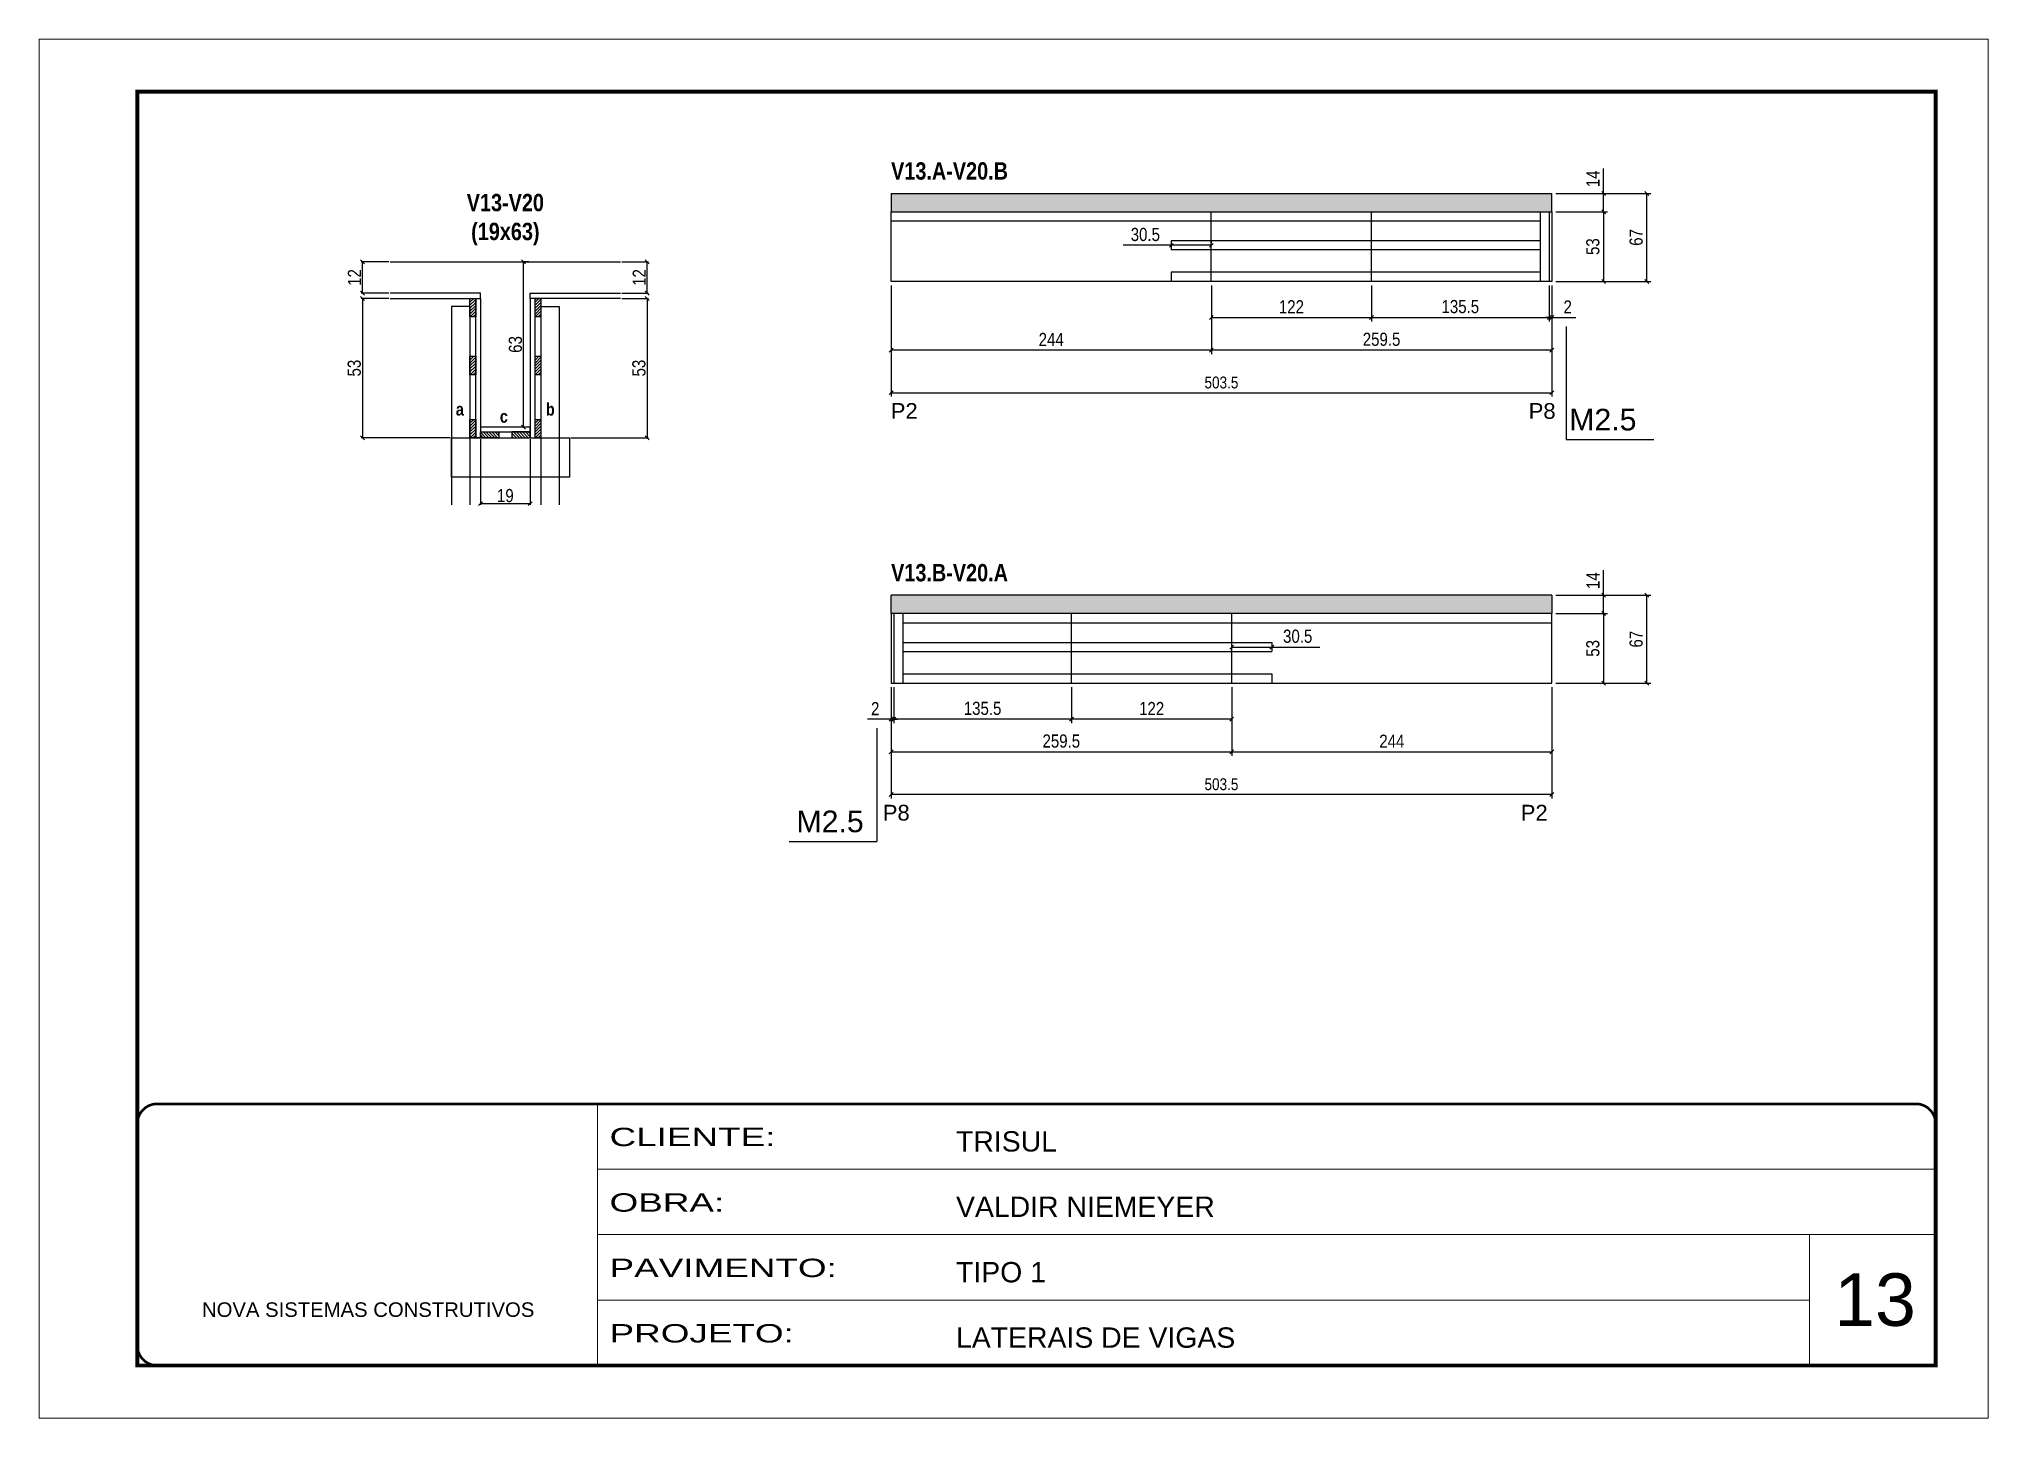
# Model space of a CAD drawing. Extents: x 3330 to 22105, y 1197 to 30204.
# Drawn here: x 12846 to 14331, y 25317 to 26367 of the extents above; entities that cross this region are included whole.
import ezdxf

# ---------------------------------------------------------------- set-up
doc = ezdxf.new("R2010")
doc.units = 0
doc.linetypes.add('CONTINUO', pattern=[0])
doc.linetypes.add('DASHED', pattern=[0.75, 0.5, -0.25])
for name, color, linetype in [('5', 5, 'Continuous'), ('COTA', 241, 'Continuous'), ('detalhes', 4, 'Continuous'), ('NOMENCLATURA', 7, 'Continuous'), ('Painéis', 200, 'Continuous'), ('SARR_2.2x7', 40, 'Continuous')]:
    doc.layers.add(name, color=color, linetype=linetype)
for name, color, linetype, lineweight in [('CARIMBO', 255, 'Continuous', 9), ('CONCRETO', 251, 'Continuous', 25), ('Folhas', 255, 'Continuous', 9), ('SARRAFO DE PRESSAO', 251, 'DASHED', 9)]:
    doc.layers.add(name, color=color, linetype=linetype, lineweight=lineweight)
doc.styles.add('ARIAL', font='arial.ttf')
doc.styles.add('COTA TECNICA', font='techl___.ttf', dxfattribs={"height": 10})
doc.styles.add('COTA TECNICA 2X', font='techl___.ttf', dxfattribs={"height": 10})
doc.styles.add('COTA TECNICA-50', font='techl___.ttf', dxfattribs={"height": 9})
doc.styles.get("Standard").update_dxf_attribs({"font": 'arial.ttf'})
doc.styles.add('TECNICA', font='techb___.ttf', dxfattribs={"height": 10})
doc.styles.add('Tecnologia', font='')
doc.styles.get('Tecnologia').set_extended_font_data('Forgotten Futurist')
doc.dimstyles.new('COTA PAINEL-50', dxfattribs={"dimtxt": 9, "dimasz": 3, "dimexe": 3, "dimexo": 3, "dimgap": 3, "dimtad": 1, "dimdec": 1, "dimzin": 12, "dimdsep": 46, "dimtxsty": 'COTA TECNICA-50', "dimblk1": 'OBLIQUE', "dimblk2": 'OBLIQUE', "dimsah": 1, "dimcen": 0.9, "dimclrd": 4, "dimclre": 4, "dimclrt": 240, "dimadec": 1, "dimazin": 3, "dimtfac": 1, "dimtdec": 1, "dimtmove": 0, "dimatfit": 3, "dimfxl": 1, "dimtolj": 1, "dimtzin": 12, "dimarcsym": 0})
doc.dimstyles.new('PAINEL', dxfattribs={"dimtxt": 10, "dimasz": 3, "dimexe": 3, "dimexo": 3, "dimgap": 3, "dimtad": 1, "dimdec": 1, "dimzin": 12, "dimdsep": 46, "dimtxsty": 'COTA TECNICA', "dimblk1": 'OBLIQUE', "dimblk2": 'OBLIQUE', "dimsah": 1, "dimcen": 0.9, "dimclrd": 4, "dimclre": 4, "dimclrt": 240, "dimadec": 1, "dimazin": 3, "dimtfac": 1, "dimtdec": 1, "dimtmove": 0, "dimatfit": 3, "dimfxl": 1, "dimtolj": 1, "dimtzin": 12, "dimarcsym": 0})
doc.dimstyles.new('SECAO', dxfattribs={"dimscale": 0.333333, "dimtxt": 5, "dimasz": 9, "dimexe": 3, "dimexo": 3, "dimgap": 3, "dimtad": 1, "dimdec": 1, "dimlfac": 0.5, "dimzin": 12, "dimdsep": 46, "dimtxsty": 'COTA TECNICA 2X', "dimblk1": 'OBLIQUE', "dimblk2": 'OBLIQUE', "dimsah": 1, "dimcen": 0.9, "dimclrd": 4, "dimclre": 4, "dimclrt": 240, "dimadec": 1, "dimazin": 3, "dimtfac": 1, "dimtdec": 1, "dimtmove": 0, "dimatfit": 3, "dimfxl": 1, "dimtolj": 1, "dimtzin": 12, "dimarcsym": 0})

msp = doc.modelspace()

# ---------------------------------------------------------------- texts
at = {"layer": '5', "linetype": 'Continuous'}
for s, rotation, p in [('P2', 0.00004, (13495.03, 26078.19)), ('P8', 0.00004, (13981.09, 26078.19)), ('P8', 359.99996, (13488.98, 25772.3)), ('P2', 359.99996, (13975.04, 25772.3))]:
    msp.add_text(s, height=12, rotation=rotation, dxfattribs=at).set_placement(p)
at = {"layer": 'CARIMBO', "style": 'ARIAL'}
msp.add_text('13', height=40, dxfattribs=at).set_placement((14213.92, 25387.54))
at = {"layer": 'detalhes', "style": 'TECNICA'}
for s, p in [('a', (13163.66, 26080.67)), ('c', (13197.21, 26075.25)), ('b', (13232.27, 26080.66))]:
    msp.add_text(s, height=9.6, dxfattribs=at).set_placement(p)
at = {"layer": 'NOMENCLATURA', "style": 'TECNICA'}
for s, p in [('V13.A-V20.B', (13495.29, 26260.34)), ('V13.B-V20.A', (13495.29, 25954.45))]:
    msp.add_text(s, height=13.2, dxfattribs=at).set_placement(p)
at = {"layer": 'NOMENCLATURA', "linetype": 'Continuous'}
for p in [(14011.95, 26069.32), (13423.19, 25763.43)]:
    msp.add_text('M2.5', height=16.5, dxfattribs=at).set_placement(p)
at = {"layer": 'NOMENCLATURA', "insert": (13201.39, 26249.47), "char_height": 13.2, "attachment_point": 2, "style": 'TECNICA'}
msp.add_mtext_dynamic_manual_height_columns('V13-V20\\P(19x63)', width=300.2766, gutter_width=1, heights=[0], dxfattribs=at)

# ---------------------------------------------------------------- blocks, each defined once
blk = doc.blocks.new('9999999999')
at = {"color": 30, "linetype": 'CONTINUO'}
for p, q in [((98564.6, 34230.2), (98564.6, 34429.4)), ((98564.6, 34379.6), (99584, 34379.6)), ((98564.6, 34329.8), (99488, 34329.8)), ((99584, 34329.8), (99488, 34329.8)), ((99488, 34329.8), (99488, 34230.2)), ((98564.6, 34280), (99488, 34280))]:
    blk.add_line(p, q, dxfattribs=at)
at = {"color": 30, "linetype": 'CONTINUO', "const_width": 2}
blk.add_lwpolyline([(99584, 34230.2), (99584, 34414.4, 0.414214), (99569, 34429.4), (98229, 34429.4, 0.414214), (98214, 34414.4), (98214, 34245.2, 0.414214), (98229, 34230.2), (99584, 34230.2)], format="xyb", dxfattribs=at)
at = {"layer": 'Folhas'}
blk.add_lwpolyline([(98139, 34190.2), (99624, 34190.2), (99624, 35240.2), (98139, 35240.2)], close=True, dxfattribs=at)
at = {"layer": 'Folhas', "color": 30, "const_width": 3}
blk.add_lwpolyline([(98214, 34230.2), (99584, 34230.2), (99584, 35200.2), (98214, 35200.2)], close=True, dxfattribs=at)
at = {"color": 7, "linetype": 'Continuous', "ltscale": 5, "style": 'ARIAL'}
for s, height, p in [('TRISUL', 15.48, (98837.7, 34393.1)), ('VALDIR NIEMEYER', 15.483, (98837.7, 34343.3)), ('TIPO 1', 15.48, (98837.7, 34293.5)), ('NOVA SISTEMAS CONSTRUTIVOS', 11.059, (98263.2, 34267.2)), ('LATERAIS DE VIGAS', 15.483, (98837.7, 34243.7))]:
    blk.add_text(s, height=height, dxfattribs=at).set_placement(p)
at = {"layer": 'Folhas', "color": 7, "style": 'Tecnologia', "width": 1.5}
for s, p in [('CLIENTE:', (98573.7, 34397.2)), ('OBRA:', (98573.7, 34347.3)), ('PAVIMENTO:', (98573.7, 34297.5)), ('PROJETO:', (98573.7, 34247.7))]:
    blk.add_text(s, height=14, dxfattribs=at).set_placement(p)
blk = doc.blocks.new('_Oblique')
at = {"color": 0, "linetype": 'ByBlock', "lineweight": -2}
blk.add_line((-0.5, -0.5), (0.5, 0.5), dxfattribs=at)
blk = doc.blocks.new('*D2326')
at = {"layer": 'COTA', "color": 4, "lineweight": -2, "transparency": 16777216}
for p, q in [((13290.1, 26169.8), (13310.4, 26169.8)), ((13309.4, 26169.8), (13309.4, 26063.8)), ((13251.2, 26063.8), (13310.4, 26063.8))]:
    blk.add_line(p, q, dxfattribs=at)
at = {"layer": 'Defpoints', "color": 0, "transparency": 16777216}
for p in [(13289.1, 26169.8), (13250.2, 26063.8, 0), (13309.4, 26063.8)]:
    blk.add_point(p, dxfattribs=at)
at = {"layer": 'COTA', "color": 4, "lineweight": -2, "transparency": 16777216, "xscale": 3, "yscale": 3, "zscale": 3}
for p, rotation in [((13309.4, 26169.8), 90), ((13309.4, 26063.8), 270)]:
    blk.add_blockref('_Oblique', p, dxfattribs=dict(at, rotation=rotation))
at = {"layer": 'COTA', "color": 240, "transparency": 16777216, "insert": (13303.2, 26116.8), "char_height": 10, "attachment_point": 5, "rotation": 90, "style": 'COTA TECNICA 2X'}
blk.add_mtext('\\A1;53', dxfattribs=at)
blk = doc.blocks.new('*D2327')
at = {"layer": 'COTA', "color": 4, "lineweight": -2, "transparency": 16777216}
for p, q in [((13290.1, 26197.8), (13310.4, 26197.8)), ((13309.4, 26173.8), (13309.4, 26197.8)), ((13290.1, 26173.8), (13310.4, 26173.8))]:
    blk.add_line(p, q, dxfattribs=at)
at = {"layer": 'Defpoints', "color": 0, "transparency": 16777216}
for p in [(13289.1, 26197.8), (13309.4, 26197.8), (13289.1, 26173.8)]:
    blk.add_point(p, dxfattribs=at)
at = {"layer": 'COTA', "color": 4, "lineweight": -2, "transparency": 16777216, "xscale": 3, "yscale": 3, "zscale": 3}
for p, rotation in [((13309.4, 26197.8), 90), ((13309.4, 26173.8), 270)]:
    blk.add_blockref('_Oblique', p, dxfattribs=dict(at, rotation=rotation))
at = {"layer": 'COTA', "color": 240, "transparency": 16777216, "insert": (13303.4, 26185.8), "char_height": 10, "attachment_point": 5, "rotation": 90, "style": 'COTA TECNICA 2X'}
blk.add_mtext('\\A1;12', dxfattribs=at)
blk = doc.blocks.new('*D2328')
at = {"layer": 'COTA', "color": 4, "lineweight": -2, "transparency": 16777216}
for p, q in [((13112.7, 26169.8), (13091.5, 26169.8)), ((13092.5, 26169.8), (13092.5, 26063.8)), ((13159.4, 26063.8), (13091.5, 26063.8))]:
    blk.add_line(p, q, dxfattribs=at)
at = {"layer": 'Defpoints', "color": 0, "transparency": 16777216}
for p in [(13113.7, 26169.8), (13092.5, 26063.8), (13160.4, 26063.8, 0)]:
    blk.add_point(p, dxfattribs=at)
at = {"layer": 'COTA', "color": 4, "lineweight": -2, "transparency": 16777216, "xscale": 3, "yscale": 3, "zscale": 3}
for p, rotation in [((13092.5, 26169.8), 90), ((13092.5, 26063.8), 270)]:
    blk.add_blockref('_Oblique', p, dxfattribs=dict(at, rotation=rotation))
at = {"layer": 'COTA', "color": 240, "transparency": 16777216, "insert": (13086.3, 26116.8), "char_height": 10, "attachment_point": 5, "rotation": 90, "style": 'COTA TECNICA 2X'}
blk.add_mtext('\\A1;53', dxfattribs=at)
blk = doc.blocks.new('*D2329')
at = {"layer": 'COTA', "color": 4, "lineweight": -2, "transparency": 16777216}
for p, q in [((13219.4, 26197.8), (13214.3, 26197.8)), ((13215.3, 26071.8), (13215.3, 26197.8)), ((13219.4, 26071.8), (13214.3, 26071.8))]:
    blk.add_line(p, q, dxfattribs=at)
at = {"layer": 'Defpoints', "color": 0, "transparency": 16777216}
for p in [(13215.3, 26197.8), (13220.4, 26197.8), (13220.4, 26071.8)]:
    blk.add_point(p, dxfattribs=at)
at = {"layer": 'COTA', "color": 4, "lineweight": -2, "transparency": 16777216, "xscale": 3, "yscale": 3, "zscale": 3}
for p, rotation in [((13215.3, 26197.8), 90), ((13215.3, 26071.8), 270)]:
    blk.add_blockref('_Oblique', p, dxfattribs=dict(at, rotation=rotation))
at = {"layer": 'COTA', "color": 240, "transparency": 16777216, "insert": (13209.1, 26134.8), "char_height": 10, "attachment_point": 5, "rotation": 90, "style": 'COTA TECNICA 2X'}
blk.add_mtext('\\A1;63', dxfattribs=at)
blk = doc.blocks.new('*D2330')
at = {"layer": 'COTA', "color": 4, "lineweight": -2, "transparency": 16777216}
for p, q in [((13112.7, 26197.8), (13091.5, 26197.8)), ((13092.5, 26173.8), (13092.5, 26197.8)), ((13112.7, 26173.8), (13091.5, 26173.8))]:
    blk.add_line(p, q, dxfattribs=at)
at = {"layer": 'Defpoints', "color": 0, "transparency": 16777216}
for p in [(13092.5, 26197.8), (13113.7, 26197.8), (13113.7, 26173.8)]:
    blk.add_point(p, dxfattribs=at)
at = {"layer": 'COTA', "color": 4, "lineweight": -2, "transparency": 16777216, "xscale": 3, "yscale": 3, "zscale": 3}
for p, rotation in [((13092.5, 26197.8), 90), ((13092.5, 26173.8), 270)]:
    blk.add_blockref('_Oblique', p, dxfattribs=dict(at, rotation=rotation))
at = {"layer": 'COTA', "color": 240, "transparency": 16777216, "insert": (13086.4, 26185.8), "char_height": 10, "attachment_point": 5, "rotation": 90, "style": 'COTA TECNICA 2X'}
blk.add_mtext('\\A1;12', dxfattribs=at)
blk = doc.blocks.new('*D2331')
at = {"layer": 'COTA', "color": 4, "lineweight": -2, "transparency": 16777216}
for p, q in [((13182.4, 26062.8), (13182.4, 26012.6)), ((13220.4, 26062.8), (13220.4, 26012.6)), ((13182.4, 26013.6), (13220.4, 26013.6))]:
    blk.add_line(p, q, dxfattribs=at)
at = {"layer": 'Defpoints', "color": 0, "transparency": 16777216}
for p in [(13182.4, 26063.8), (13220.4, 26063.8), (13220.4, 26013.6)]:
    blk.add_point(p, dxfattribs=at)
at = {"layer": 'COTA', "color": 4, "lineweight": -2, "transparency": 16777216, "xscale": 3, "yscale": 3, "zscale": 3, "rotation": 180}
blk.add_blockref('_Oblique', (13182.4, 26013.6), dxfattribs=at)
at = {"layer": 'COTA', "color": 4, "lineweight": -2, "transparency": 16777216, "xscale": 3, "yscale": 3, "zscale": 3}
blk.add_blockref('_Oblique', (13220.4, 26013.6), dxfattribs=at)
at = {"layer": 'COTA', "color": 240, "transparency": 16777216, "insert": (13201.4, 26019.7), "char_height": 10, "attachment_point": 5, "style": 'COTA TECNICA 2X'}
blk.add_mtext('\\A1;19', dxfattribs=at)
blk = doc.blocks.new('*D2332')
at = {"layer": 'COTA', "color": 4, "linetype": 'ByBlock', "lineweight": -2, "transparency": 16777216}
for p, q in [((13495.3, 26179.8), (13495.3, 26095.1)), ((13998.8, 26179.8), (13998.8, 26095.1)), ((13495.3, 26098.1), (13998.8, 26098.1))]:
    blk.add_line(p, q, dxfattribs=at)
at = {"layer": 'Defpoints', "color": 0, "linetype": 'ByBlock', "transparency": 16777216}
for p in [(13495.3, 26182.8), (13998.8, 26182.8), (13998.8, 26098.1)]:
    blk.add_point(p, dxfattribs=at)
at = {"layer": 'COTA', "color": 4, "linetype": 'ByBlock', "lineweight": -2, "transparency": 16777216, "xscale": 3, "yscale": 3, "zscale": 3, "rotation": 180}
blk.add_blockref('_Oblique', (13495.3, 26098.1), dxfattribs=at)
at = {"layer": 'COTA', "color": 4, "linetype": 'ByBlock', "lineweight": -2, "transparency": 16777216, "xscale": 3, "yscale": 3, "zscale": 3}
blk.add_blockref('_Oblique', (13998.8, 26098.1), dxfattribs=at)
at = {"layer": 'COTA', "color": 240, "linetype": 'ByBlock', "transparency": 16777216, "insert": (13747, 26105.8), "char_height": 9, "attachment_point": 5, "style": 'COTA TECNICA-50'}
blk.add_mtext('\\A1;503.5', dxfattribs=at)
blk = doc.blocks.new('*D2333')
at = {"layer": 'COTA', "color": 4, "linetype": 'ByBlock', "lineweight": -2, "transparency": 16777216}
for p, q in [((13739.3, 26179.8), (13739.3, 26127.5)), ((13998.8, 26179.8), (13998.8, 26127.5)), ((13998.8, 26130.5), (13739.3, 26130.5))]:
    blk.add_line(p, q, dxfattribs=at)
at = {"layer": 'Defpoints', "color": 0, "linetype": 'ByBlock', "transparency": 16777216}
for p in [(13739.3, 26182.8), (13998.8, 26182.8), (13739.3, 26130.5)]:
    blk.add_point(p, dxfattribs=at)
at = {"layer": 'COTA', "color": 4, "linetype": 'ByBlock', "lineweight": -2, "transparency": 16777216, "xscale": 3, "yscale": 3, "zscale": 3, "rotation": 180}
blk.add_blockref('_Oblique', (13739.3, 26130.5), dxfattribs=at)
at = {"layer": 'COTA', "color": 4, "linetype": 'ByBlock', "lineweight": -2, "transparency": 16777216, "xscale": 3, "yscale": 3, "zscale": 3}
blk.add_blockref('_Oblique', (13998.8, 26130.5), dxfattribs=at)
at = {"layer": 'COTA', "color": 240, "linetype": 'ByBlock', "transparency": 16777216, "insert": (13869, 26138.7), "char_height": 10, "attachment_point": 5, "style": 'COTA TECNICA'}
blk.add_mtext('\\A1;259.5', dxfattribs=at)
blk = doc.blocks.new('*D2334')
at = {"layer": 'COTA', "color": 4, "linetype": 'ByBlock', "lineweight": -2, "transparency": 16777216}
for p, q in [((13495.3, 26179.8), (13495.3, 26127.5)), ((13739.3, 26179.8), (13739.3, 26127.5)), ((13739.3, 26130.5), (13495.3, 26130.5))]:
    blk.add_line(p, q, dxfattribs=at)
at = {"layer": 'Defpoints', "color": 0, "linetype": 'ByBlock', "transparency": 16777216}
for p in [(13495.3, 26182.8), (13739.3, 26182.8), (13495.3, 26130.5)]:
    blk.add_point(p, dxfattribs=at)
at = {"layer": 'COTA', "color": 4, "linetype": 'ByBlock', "lineweight": -2, "transparency": 16777216, "xscale": 3, "yscale": 3, "zscale": 3, "rotation": 180}
blk.add_blockref('_Oblique', (13495.3, 26130.5), dxfattribs=at)
at = {"layer": 'COTA', "color": 4, "linetype": 'ByBlock', "lineweight": -2, "transparency": 16777216, "xscale": 3, "yscale": 3, "zscale": 3}
blk.add_blockref('_Oblique', (13739.3, 26130.5), dxfattribs=at)
at = {"layer": 'COTA', "color": 240, "linetype": 'ByBlock', "transparency": 16777216, "insert": (13617.3, 26138.6), "char_height": 10, "attachment_point": 5, "style": 'COTA TECNICA'}
blk.add_mtext('\\A1;244', dxfattribs=at)
blk = doc.blocks.new('*D2335')
at = {"layer": 'COTA', "color": 4, "linetype": 'ByBlock', "lineweight": -2, "transparency": 16777216}
for p, q in [((13996.8, 26179.8), (13996.8, 26152.4)), ((13998.8, 26179.8), (13998.8, 26152.4)), ((13996.8, 26155.4), (13993.8, 26155.4)), ((13996.8, 26155.4), (13998.8, 26155.4)), ((13998.8, 26155.4), (14016.9, 26155.4))]:
    blk.add_line(p, q, dxfattribs=at)
at = {"layer": 'Defpoints', "color": 0, "linetype": 'ByBlock', "transparency": 16777216}
for p in [(13996.8, 26182.8), (13998.8, 26182.8), (13998.8, 26155.4)]:
    blk.add_point(p, dxfattribs=at)
at = {"layer": 'COTA', "color": 4, "linetype": 'ByBlock', "lineweight": -2, "transparency": 16777216, "xscale": 3, "yscale": 3, "zscale": 3}
blk.add_blockref('_Oblique', (13996.8, 26155.4), dxfattribs=at)
at = {"layer": 'COTA', "color": 4, "linetype": 'ByBlock', "lineweight": -2, "transparency": 16777216, "xscale": 3, "yscale": 3, "zscale": 3, "rotation": 180}
blk.add_blockref('_Oblique', (13998.8, 26155.4), dxfattribs=at)
at = {"layer": 'COTA', "color": 240, "linetype": 'ByBlock', "transparency": 16777216, "insert": (14010.8, 26163.4), "char_height": 10, "attachment_point": 5, "style": 'COTA TECNICA'}
blk.add_mtext('\\A1;2', dxfattribs=at)
blk = doc.blocks.new('*D2336')
at = {"layer": 'COTA', "color": 4, "linetype": 'ByBlock', "lineweight": -2, "transparency": 16777216}
for p, q in [((14001.8, 26235.8), (14041.2, 26235.8)), ((14038.2, 26235.8), (14038.2, 26182.8)), ((14001.8, 26182.8), (14041.2, 26182.8))]:
    blk.add_line(p, q, dxfattribs=at)
at = {"layer": 'Defpoints', "color": 0, "linetype": 'ByBlock', "transparency": 16777216}
for p in [(13998.8, 26235.8), (13998.8, 26182.8), (14038.2, 26182.8)]:
    blk.add_point(p, dxfattribs=at)
at = {"layer": 'COTA', "color": 4, "linetype": 'ByBlock', "lineweight": -2, "transparency": 16777216, "xscale": 3, "yscale": 3, "zscale": 3}
for p, rotation in [((14038.2, 26235.8), 90), ((14038.2, 26182.8), 270)]:
    blk.add_blockref('_Oblique', p, dxfattribs=dict(at, rotation=rotation))
at = {"layer": 'COTA', "color": 240, "linetype": 'ByBlock', "transparency": 16777216, "insert": (14030, 26209.3), "char_height": 10, "attachment_point": 5, "rotation": 90, "style": 'COTA TECNICA'}
blk.add_mtext('\\A1;53', dxfattribs=at)
blk = doc.blocks.new('*D2337')
at = {"layer": 'COTA', "color": 4, "linetype": 'ByBlock', "lineweight": -2, "transparency": 16777216}
for p, q in [((14038.2, 26249.8), (14038.2, 26268.9)), ((14001.8, 26249.8), (14041.2, 26249.8)), ((14038.2, 26235.8), (14038.2, 26249.8)), ((14001.8, 26235.8), (14041.2, 26235.8))]:
    blk.add_line(p, q, dxfattribs=at)
at = {"layer": 'Defpoints', "color": 0, "linetype": 'ByBlock', "transparency": 16777216}
for p in [(13998.8, 26249.8), (14038.2, 26249.8), (13998.8, 26235.8)]:
    blk.add_point(p, dxfattribs=at)
at = {"layer": 'COTA', "color": 4, "linetype": 'ByBlock', "lineweight": -2, "transparency": 16777216, "xscale": 3, "yscale": 3, "zscale": 3}
for p, rotation in [((14038.2, 26249.8), 90), ((14038.2, 26235.8), 270)]:
    blk.add_blockref('_Oblique', p, dxfattribs=dict(at, rotation=rotation))
at = {"layer": 'COTA', "color": 240, "linetype": 'ByBlock', "transparency": 16777216, "insert": (14030.1, 26260.9), "char_height": 10, "attachment_point": 5, "rotation": 90, "style": 'COTA TECNICA'}
blk.add_mtext('\\A1;14', dxfattribs=at)
blk = doc.blocks.new('*D2338')
at = {"layer": 'COTA', "color": 4, "linetype": 'ByBlock', "lineweight": -2, "transparency": 16777216}
for p, q in [((14001.8, 26249.8), (14074.1, 26249.8)), ((14071.1, 26182.8), (14071.1, 26249.8)), ((14001.8, 26182.8), (14074.1, 26182.8))]:
    blk.add_line(p, q, dxfattribs=at)
at = {"layer": 'Defpoints', "color": 0, "linetype": 'ByBlock', "transparency": 16777216}
for p in [(13998.8, 26249.8), (14071.1, 26249.8), (13998.8, 26182.8)]:
    blk.add_point(p, dxfattribs=at)
at = {"layer": 'COTA', "color": 4, "linetype": 'ByBlock', "lineweight": -2, "transparency": 16777216, "xscale": 3, "yscale": 3, "zscale": 3}
for p, rotation in [((14071.1, 26249.8), 90), ((14071.1, 26182.8), 270)]:
    blk.add_blockref('_Oblique', p, dxfattribs=dict(at, rotation=rotation))
at = {"layer": 'COTA', "color": 240, "linetype": 'ByBlock', "transparency": 16777216, "insert": (14063, 26216.3), "char_height": 10, "attachment_point": 5, "rotation": 90, "style": 'COTA TECNICA'}
blk.add_mtext('\\A1;67', dxfattribs=at)
blk = doc.blocks.new('*D2273')
at = {"layer": 'COTA', "color": 4, "linetype": 'ByBlock', "lineweight": -2, "transparency": 16777216}
for p, q in [((13708.8, 26210.3), (13672.2, 26210.3)), ((13739.3, 26210.3), (13708.8, 26210.3)), ((13739.3, 26212.3), (13739.3, 26213.3))]:
    blk.add_line(p, q, dxfattribs=at)
at = {"layer": 'Defpoints', "color": 0, "linetype": 'ByBlock', "transparency": 16777216}
for p in [(13708.8, 26210.3), (13708.8, 26210.3), (13739.3, 26209.3)]:
    blk.add_point(p, dxfattribs=at)
at = {"layer": 'COTA', "color": 4, "linetype": 'ByBlock', "lineweight": -2, "transparency": 16777216, "xscale": 3, "yscale": 3, "zscale": 3, "rotation": 180}
blk.add_blockref('_Oblique', (13708.8, 26210.3), dxfattribs=at)
at = {"layer": 'COTA', "color": 4, "linetype": 'ByBlock', "lineweight": -2, "transparency": 16777216, "xscale": 3, "yscale": 3, "zscale": 3}
blk.add_blockref('_Oblique', (13739.3, 26210.3), dxfattribs=at)
at = {"layer": 'COTA', "color": 240, "linetype": 'ByBlock', "transparency": 16777216, "insert": (13689, 26218.5), "char_height": 10, "attachment_point": 5, "style": 'COTA TECNICA'}
blk.add_mtext('\\A1;30.5', dxfattribs=at)
blk = doc.blocks.new('*D2274')
at = {"layer": 'COTA', "color": 4, "linetype": 'ByBlock', "lineweight": -2, "transparency": 16777216}
for p, q in [((13739.3, 26179.8), (13739.3, 26152.4)), ((13861.3, 26179.8), (13861.3, 26152.4)), ((13739.3, 26155.4), (13861.3, 26155.4))]:
    blk.add_line(p, q, dxfattribs=at)
at = {"layer": 'Defpoints', "color": 0, "linetype": 'ByBlock', "transparency": 16777216}
for p in [(13739.3, 26182.8), (13861.3, 26182.8), (13861.3, 26155.4)]:
    blk.add_point(p, dxfattribs=at)
at = {"layer": 'COTA', "color": 4, "linetype": 'ByBlock', "lineweight": -2, "transparency": 16777216, "xscale": 3, "yscale": 3, "zscale": 3, "rotation": 180}
blk.add_blockref('_Oblique', (13739.3, 26155.4), dxfattribs=at)
at = {"layer": 'COTA', "color": 4, "linetype": 'ByBlock', "lineweight": -2, "transparency": 16777216, "xscale": 3, "yscale": 3, "zscale": 3}
blk.add_blockref('_Oblique', (13861.3, 26155.4), dxfattribs=at)
at = {"layer": 'COTA', "color": 240, "linetype": 'ByBlock', "transparency": 16777216, "insert": (13800.3, 26163.5), "char_height": 10, "attachment_point": 5, "style": 'COTA TECNICA'}
blk.add_mtext('\\A1;122', dxfattribs=at)
blk = doc.blocks.new('*D2275')
at = {"layer": 'COTA', "color": 4, "linetype": 'ByBlock', "lineweight": -2, "transparency": 16777216}
for p, q in [((13861.3, 26179.8), (13861.3, 26152.4)), ((13996.8, 26179.8), (13996.8, 26152.4)), ((13861.3, 26155.4), (13996.8, 26155.4))]:
    blk.add_line(p, q, dxfattribs=at)
at = {"layer": 'Defpoints', "color": 0, "linetype": 'ByBlock', "transparency": 16777216}
for p in [(13861.3, 26182.8), (13996.8, 26182.8), (13996.8, 26155.4)]:
    blk.add_point(p, dxfattribs=at)
at = {"layer": 'COTA', "color": 4, "linetype": 'ByBlock', "lineweight": -2, "transparency": 16777216, "xscale": 3, "yscale": 3, "zscale": 3, "rotation": 180}
blk.add_blockref('_Oblique', (13861.3, 26155.4), dxfattribs=at)
at = {"layer": 'COTA', "color": 4, "linetype": 'ByBlock', "lineweight": -2, "transparency": 16777216, "xscale": 3, "yscale": 3, "zscale": 3}
blk.add_blockref('_Oblique', (13996.8, 26155.4), dxfattribs=at)
at = {"layer": 'COTA', "color": 240, "linetype": 'ByBlock', "transparency": 16777216, "insert": (13929, 26163.6), "char_height": 10, "attachment_point": 5, "style": 'COTA TECNICA'}
blk.add_mtext('\\A1;135.5', dxfattribs=at)
blk = doc.blocks.new('*D2276')
at = {"layer": 'COTA', "color": 4, "linetype": 'ByBlock', "lineweight": -2, "transparency": 16777216}
for p, q in [((13495.3, 25873.9), (13495.3, 25789.2)), ((13998.8, 25873.9), (13998.8, 25789.2)), ((13998.8, 25792.2), (13495.3, 25792.2))]:
    blk.add_line(p, q, dxfattribs=at)
at = {"layer": 'Defpoints', "color": 0, "linetype": 'ByBlock', "transparency": 16777216}
for p in [(13495.3, 25876.9), (13998.8, 25876.9), (13495.3, 25792.2)]:
    blk.add_point(p, dxfattribs=at)
at = {"layer": 'COTA', "color": 4, "linetype": 'ByBlock', "lineweight": -2, "transparency": 16777216, "xscale": 3, "yscale": 3, "zscale": 3, "rotation": 180}
blk.add_blockref('_Oblique', (13495.3, 25792.2), dxfattribs=at)
at = {"layer": 'COTA', "color": 4, "linetype": 'ByBlock', "lineweight": -2, "transparency": 16777216, "xscale": 3, "yscale": 3, "zscale": 3}
blk.add_blockref('_Oblique', (13998.8, 25792.2), dxfattribs=at)
at = {"layer": 'COTA', "color": 240, "linetype": 'ByBlock', "transparency": 16777216, "insert": (13747, 25799.9), "char_height": 9, "attachment_point": 5, "style": 'COTA TECNICA-50'}
blk.add_mtext('\\A1;503.5', dxfattribs=at)
blk = doc.blocks.new('*D2277')
at = {"layer": 'COTA', "color": 4, "linetype": 'ByBlock', "lineweight": -2, "transparency": 16777216}
for p, q in [((13495.3, 25873.9), (13495.3, 25821.6)), ((13754.8, 25873.9), (13754.8, 25821.6)), ((13495.3, 25824.6), (13754.8, 25824.6))]:
    blk.add_line(p, q, dxfattribs=at)
at = {"layer": 'Defpoints', "color": 0, "linetype": 'ByBlock', "transparency": 16777216}
for p in [(13495.3, 25876.9), (13754.8, 25876.9), (13754.8, 25824.6)]:
    blk.add_point(p, dxfattribs=at)
at = {"layer": 'COTA', "color": 4, "linetype": 'ByBlock', "lineweight": -2, "transparency": 16777216, "xscale": 3, "yscale": 3, "zscale": 3, "rotation": 180}
blk.add_blockref('_Oblique', (13495.3, 25824.6), dxfattribs=at)
at = {"layer": 'COTA', "color": 4, "linetype": 'ByBlock', "lineweight": -2, "transparency": 16777216, "xscale": 3, "yscale": 3, "zscale": 3}
blk.add_blockref('_Oblique', (13754.8, 25824.6), dxfattribs=at)
at = {"layer": 'COTA', "color": 240, "linetype": 'ByBlock', "transparency": 16777216, "insert": (13625, 25832.8), "char_height": 10, "attachment_point": 5, "style": 'COTA TECNICA'}
blk.add_mtext('\\A1;259.5', dxfattribs=at)
blk = doc.blocks.new('*D2278')
at = {"layer": 'COTA', "color": 4, "linetype": 'ByBlock', "lineweight": -2, "transparency": 16777216}
for p, q in [((13754.8, 25873.9), (13754.8, 25821.6)), ((13998.8, 25873.9), (13998.8, 25821.6)), ((13754.8, 25824.6), (13998.8, 25824.6))]:
    blk.add_line(p, q, dxfattribs=at)
at = {"layer": 'Defpoints', "color": 0, "linetype": 'ByBlock', "transparency": 16777216}
for p in [(13754.8, 25876.9), (13998.8, 25876.9), (13998.8, 25824.6)]:
    blk.add_point(p, dxfattribs=at)
at = {"layer": 'COTA', "color": 4, "linetype": 'ByBlock', "lineweight": -2, "transparency": 16777216, "xscale": 3, "yscale": 3, "zscale": 3, "rotation": 180}
blk.add_blockref('_Oblique', (13754.8, 25824.6), dxfattribs=at)
at = {"layer": 'COTA', "color": 4, "linetype": 'ByBlock', "lineweight": -2, "transparency": 16777216, "xscale": 3, "yscale": 3, "zscale": 3}
blk.add_blockref('_Oblique', (13998.8, 25824.6), dxfattribs=at)
at = {"layer": 'COTA', "color": 240, "linetype": 'ByBlock', "transparency": 16777216, "insert": (13876.8, 25832.7), "char_height": 10, "attachment_point": 5, "style": 'COTA TECNICA'}
blk.add_mtext('\\A1;244', dxfattribs=at)
blk = doc.blocks.new('*D2279')
at = {"layer": 'COTA', "color": 4, "linetype": 'ByBlock', "lineweight": -2, "transparency": 16777216}
for p, q in [((13495.3, 25873.9), (13495.3, 25846.5)), ((13497.3, 25873.9), (13497.3, 25846.5)), ((13495.3, 25849.5), (13477.2, 25849.5)), ((13497.3, 25849.5), (13495.3, 25849.5)), ((13497.3, 25849.5), (13500.3, 25849.5))]:
    blk.add_line(p, q, dxfattribs=at)
at = {"layer": 'Defpoints', "color": 0, "linetype": 'ByBlock', "transparency": 16777216}
for p in [(13495.3, 25876.9), (13497.3, 25876.9), (13495.3, 25849.5)]:
    blk.add_point(p, dxfattribs=at)
at = {"layer": 'COTA', "color": 4, "linetype": 'ByBlock', "lineweight": -2, "transparency": 16777216, "xscale": 3, "yscale": 3, "zscale": 3}
blk.add_blockref('_Oblique', (13495.3, 25849.5), dxfattribs=at)
at = {"layer": 'COTA', "color": 4, "linetype": 'ByBlock', "lineweight": -2, "transparency": 16777216, "xscale": 3, "yscale": 3, "zscale": 3, "rotation": 180}
blk.add_blockref('_Oblique', (13497.3, 25849.5), dxfattribs=at)
at = {"layer": 'COTA', "color": 240, "linetype": 'ByBlock', "transparency": 16777216, "insert": (13483.2, 25857.5), "char_height": 10, "attachment_point": 5, "style": 'COTA TECNICA'}
blk.add_mtext('\\A1;2', dxfattribs=at)
blk = doc.blocks.new('*D2280')
at = {"layer": 'COTA', "color": 4, "linetype": 'ByBlock', "lineweight": -2, "transparency": 16777216}
for p, q in [((13754.8, 25906.4), (13754.8, 25907.4)), ((13754.8, 25904.4), (13785.3, 25904.4)), ((13785.3, 25904.4), (13821.9, 25904.4))]:
    blk.add_line(p, q, dxfattribs=at)
at = {"layer": 'Defpoints', "color": 0, "linetype": 'ByBlock', "transparency": 16777216}
for p in [(13754.8, 25903.4), (13785.3, 25904.4), (13785.3, 25904.4)]:
    blk.add_point(p, dxfattribs=at)
at = {"layer": 'COTA', "color": 4, "linetype": 'ByBlock', "lineweight": -2, "transparency": 16777216, "xscale": 3, "yscale": 3, "zscale": 3, "rotation": 180}
blk.add_blockref('_Oblique', (13754.8, 25904.4), dxfattribs=at)
at = {"layer": 'COTA', "color": 4, "linetype": 'ByBlock', "lineweight": -2, "transparency": 16777216, "xscale": 3, "yscale": 3, "zscale": 3}
blk.add_blockref('_Oblique', (13785.3, 25904.4), dxfattribs=at)
at = {"layer": 'COTA', "color": 240, "linetype": 'ByBlock', "transparency": 16777216, "insert": (13805.1, 25912.6), "char_height": 10, "attachment_point": 5, "style": 'COTA TECNICA'}
blk.add_mtext('\\A1;30.5', dxfattribs=at)
blk = doc.blocks.new('*D2281')
at = {"layer": 'COTA', "color": 4, "linetype": 'ByBlock', "lineweight": -2, "transparency": 16777216}
for p, q in [((13632.8, 25873.9), (13632.8, 25846.5)), ((13754.8, 25873.9), (13754.8, 25846.5)), ((13754.8, 25849.5), (13632.8, 25849.5))]:
    blk.add_line(p, q, dxfattribs=at)
at = {"layer": 'Defpoints', "color": 0, "linetype": 'ByBlock', "transparency": 16777216}
for p in [(13632.8, 25876.9), (13754.8, 25876.9), (13632.8, 25849.5)]:
    blk.add_point(p, dxfattribs=at)
at = {"layer": 'COTA', "color": 4, "linetype": 'ByBlock', "lineweight": -2, "transparency": 16777216, "xscale": 3, "yscale": 3, "zscale": 3, "rotation": 180}
blk.add_blockref('_Oblique', (13632.8, 25849.5), dxfattribs=at)
at = {"layer": 'COTA', "color": 4, "linetype": 'ByBlock', "lineweight": -2, "transparency": 16777216, "xscale": 3, "yscale": 3, "zscale": 3}
blk.add_blockref('_Oblique', (13754.8, 25849.5), dxfattribs=at)
at = {"layer": 'COTA', "color": 240, "linetype": 'ByBlock', "transparency": 16777216, "insert": (13693.8, 25857.6), "char_height": 10, "attachment_point": 5, "style": 'COTA TECNICA'}
blk.add_mtext('\\A1;122', dxfattribs=at)
blk = doc.blocks.new('*D2282')
at = {"layer": 'COTA', "color": 4, "linetype": 'ByBlock', "lineweight": -2, "transparency": 16777216}
for p, q in [((13497.3, 25873.9), (13497.3, 25846.5)), ((13632.8, 25873.9), (13632.8, 25846.5)), ((13632.8, 25849.5), (13497.3, 25849.5))]:
    blk.add_line(p, q, dxfattribs=at)
at = {"layer": 'Defpoints', "color": 0, "linetype": 'ByBlock', "transparency": 16777216}
for p in [(13497.3, 25876.9), (13632.8, 25876.9), (13497.3, 25849.5)]:
    blk.add_point(p, dxfattribs=at)
at = {"layer": 'COTA', "color": 4, "linetype": 'ByBlock', "lineweight": -2, "transparency": 16777216, "xscale": 3, "yscale": 3, "zscale": 3, "rotation": 180}
blk.add_blockref('_Oblique', (13497.3, 25849.5), dxfattribs=at)
at = {"layer": 'COTA', "color": 4, "linetype": 'ByBlock', "lineweight": -2, "transparency": 16777216, "xscale": 3, "yscale": 3, "zscale": 3}
blk.add_blockref('_Oblique', (13632.8, 25849.5), dxfattribs=at)
at = {"layer": 'COTA', "color": 240, "linetype": 'ByBlock', "transparency": 16777216, "insert": (13565, 25857.7), "char_height": 10, "attachment_point": 5, "style": 'COTA TECNICA'}
blk.add_mtext('\\A1;135.5', dxfattribs=at)
blk = doc.blocks.new('*D2283')
at = {"layer": 'COTA', "color": 4, "linetype": 'ByBlock', "lineweight": -2, "transparency": 16777216}
for p, q in [((14001.8, 25929.9), (14041.2, 25929.9)), ((14038.2, 25929.9), (14038.2, 25876.9)), ((14001.8, 25876.9), (14041.2, 25876.9))]:
    blk.add_line(p, q, dxfattribs=at)
at = {"layer": 'Defpoints', "color": 0, "linetype": 'ByBlock', "transparency": 16777216}
for p in [(13998.8, 25929.9), (13998.8, 25876.9), (14038.2, 25876.9)]:
    blk.add_point(p, dxfattribs=at)
at = {"layer": 'COTA', "color": 4, "linetype": 'ByBlock', "lineweight": -2, "transparency": 16777216, "xscale": 3, "yscale": 3, "zscale": 3}
for p, rotation in [((14038.2, 25929.9), 90), ((14038.2, 25876.9), 270)]:
    blk.add_blockref('_Oblique', p, dxfattribs=dict(at, rotation=rotation))
at = {"layer": 'COTA', "color": 240, "linetype": 'ByBlock', "transparency": 16777216, "insert": (14030, 25903.4), "char_height": 10, "attachment_point": 5, "rotation": 90, "style": 'COTA TECNICA'}
blk.add_mtext('\\A1;53', dxfattribs=at)
blk = doc.blocks.new('*D2284')
at = {"layer": 'COTA', "color": 4, "linetype": 'ByBlock', "lineweight": -2, "transparency": 16777216}
for p, q in [((14038.2, 25943.9), (14038.2, 25963)), ((14001.8, 25943.9), (14041.2, 25943.9)), ((14038.2, 25929.9), (14038.2, 25943.9)), ((14001.8, 25929.9), (14041.2, 25929.9))]:
    blk.add_line(p, q, dxfattribs=at)
at = {"layer": 'Defpoints', "color": 0, "linetype": 'ByBlock', "transparency": 16777216}
for p in [(13998.8, 25943.9), (14038.2, 25943.9), (13998.8, 25929.9)]:
    blk.add_point(p, dxfattribs=at)
at = {"layer": 'COTA', "color": 4, "linetype": 'ByBlock', "lineweight": -2, "transparency": 16777216, "xscale": 3, "yscale": 3, "zscale": 3}
for p, rotation in [((14038.2, 25943.9), 90), ((14038.2, 25929.9), 270)]:
    blk.add_blockref('_Oblique', p, dxfattribs=dict(at, rotation=rotation))
at = {"layer": 'COTA', "color": 240, "linetype": 'ByBlock', "transparency": 16777216, "insert": (14030.1, 25955), "char_height": 10, "attachment_point": 5, "rotation": 90, "style": 'COTA TECNICA'}
blk.add_mtext('\\A1;14', dxfattribs=at)
blk = doc.blocks.new('*D2285')
at = {"layer": 'COTA', "color": 4, "linetype": 'ByBlock', "lineweight": -2, "transparency": 16777216}
for p, q in [((14001.8, 25943.9), (14074.1, 25943.9)), ((14071.1, 25876.9), (14071.1, 25943.9)), ((14001.8, 25876.9), (14074.1, 25876.9))]:
    blk.add_line(p, q, dxfattribs=at)
at = {"layer": 'Defpoints', "color": 0, "linetype": 'ByBlock', "transparency": 16777216}
for p in [(13998.8, 25943.9), (14071.1, 25943.9), (13998.8, 25876.9)]:
    blk.add_point(p, dxfattribs=at)
at = {"layer": 'COTA', "color": 4, "linetype": 'ByBlock', "lineweight": -2, "transparency": 16777216, "xscale": 3, "yscale": 3, "zscale": 3}
for p, rotation in [((14071.1, 25943.9), 90), ((14071.1, 25876.9), 270)]:
    blk.add_blockref('_Oblique', p, dxfattribs=dict(at, rotation=rotation))
at = {"layer": 'COTA', "color": 240, "linetype": 'ByBlock', "transparency": 16777216, "insert": (14063, 25910.4), "char_height": 10, "attachment_point": 5, "rotation": 90, "style": 'COTA TECNICA'}
blk.add_mtext('\\A1;67', dxfattribs=at)

# ---------------------------------------------------------------- dimensions: what is measured, and where the dimension line sits
at = {"layer": 'COTA', "linetype": 'ByBlock'}
for base, p1, p2, angle, picture, middle in [((14038.18, 26249.82), (13998.79, 26235.82), (13998.79, 26249.82), 90, '*D2337', (14030.11, 26260.88)), ((14071.05, 26249.82), (13998.79, 26182.82), (13998.79, 26249.82), 90, '*D2338', (14062.95, 26216.32)), ((14038.18, 26182.82), (13998.79, 26235.82), (13998.79, 26182.82), 90, '*D2336', (14029.96, 26209.32)), ((13739.29, 26130.52), (13998.79, 26182.82), (13739.29, 26182.82), 180, '*D2333', (13869.04, 26138.66)), ((14038.18, 25943.93), (13998.79, 25929.93), (13998.79, 25943.93), 90, '*D2284', (14030.11, 25954.98)), ((14071.05, 25943.93), (13998.79, 25876.93), (13998.79, 25943.93), 90, '*D2285', (14062.95, 25910.43)), ((14038.18, 25876.93), (13998.79, 25929.93), (13998.79, 25876.93), 90, '*D2283', (14029.96, 25903.43)), ((13785.29, 25904.42), (13754.79, 25903.43), (13785.29, 25904.42), 180, '*D2280', (13805.08, 25912.64)), ((13495.29, 25849.52), (13497.29, 25876.93), (13495.29, 25876.93), 180, '*D2279', (13483.23, 25857.52)), ((13632.79, 25849.52), (13754.79, 25876.93), (13632.79, 25876.93), 180, '*D2281', (13693.79, 25857.58))]:
    dim = msp.add_linear_dim(base=base, p1=p1, p2=p2, angle=angle, dimstyle='PAINEL', dxfattribs=at)
    dim.commit()
    dim.dimension.update_dxf_attribs({"geometry": picture, "text_midpoint": middle})
for base, p1, p2, picture, middle in [((13708.79, 26210.31), (13739.29, 26209.32), (13708.79, 26210.31), '*D2273', (13688.99, 26218.53)), ((13861.29, 26155.41), (13739.29, 26182.82), (13861.29, 26182.82), '*D2274', (13800.29, 26163.47)), ((13998.79, 26155.41), (13996.79, 26182.82), (13998.79, 26182.82), '*D2335', (14010.84, 26163.41)), ((13754.79, 25824.63), (13495.29, 25876.93), (13754.79, 25876.93), '*D2277', (13625.04, 25832.77))]:
    dim = msp.add_linear_dim(base=base, p1=p1, p2=p2, dimstyle='PAINEL', dxfattribs=at)
    dim.commit()
    dim.dimension.update_dxf_attribs({"geometry": picture, "text_midpoint": middle})
at = {"layer": 'COTA'}
for base, p1, p2, picture, middle in [((13092.47, 26197.78), (13113.69, 26173.78), (13113.69, 26197.78), '*D2330', (13086.41, 26185.78)), ((13215.32, 26197.78), (13220.39, 26071.78), (13220.39, 26197.78), '*D2329', (13209.1, 26134.78)), ((13309.44, 26197.78), (13289.09, 26173.78), (13289.09, 26197.78), '*D2327', (13303.38, 26185.78)), ((13092.47, 26063.78, 0), (13113.69, 26169.78), (13160.39, 26063.78), '*D2328', (13086.25, 26116.78, 0)), ((13309.44, 26063.78, 0), (13289.09, 26169.78), (13250.24, 26063.78), '*D2326', (13303.22, 26116.78, 0))]:
    dim = msp.add_linear_dim(base=base, p1=p1, p2=p2, angle=90, dimstyle='SECAO', dxfattribs=at)
    dim.commit()
    dim.dimension.update_dxf_attribs({"geometry": picture, "text_midpoint": middle})
at = {"layer": 'COTA', "linetype": 'ByBlock'}
for base, p1, p2, dimstyle, override, picture, middle in [((13998.79, 26098.09), (13495.29, 26182.82), (13998.79, 26182.82), 'COTA PAINEL-50', {"dimarcsym": 1}, '*D2332', (13747.04, 26105.79)), ((13996.79, 26155.41), (13861.29, 26182.82), (13996.79, 26182.82), 'PAINEL', {"dimtmove": 1}, '*D2275', (13929.04, 26163.63)), ((13998.79, 25824.63), (13754.79, 25876.93), (13998.79, 25876.93), 'PAINEL', {"dimtmove": 1}, '*D2278', (13876.79, 25832.7))]:
    dim = msp.add_linear_dim(base=base, p1=p1, p2=p2, dimstyle=dimstyle, override=override, dxfattribs=at)
    dim.commit()
    dim.dimension.update_dxf_attribs({"geometry": picture, "text_midpoint": middle})
for base, p1, p2, dimstyle, override, picture, middle in [((13495.29, 26130.52), (13739.29, 26182.82), (13495.29, 26182.82), 'PAINEL', {"dimtmove": 1}, '*D2334', (13617.29, 26138.59)), ((13495.29, 25792.2), (13998.79, 25876.93), (13495.29, 25876.93), 'COTA PAINEL-50', {"dimarcsym": 1}, '*D2276', (13747.04, 25799.89)), ((13497.29, 25849.52), (13632.79, 25876.93), (13497.29, 25876.93), 'PAINEL', {"dimtmove": 1}, '*D2282', (13565.04, 25857.74))]:
    dim = msp.add_linear_dim(base=base, p1=p1, p2=p2, angle=180, dimstyle=dimstyle, override=override, dxfattribs=at)
    dim.commit()
    dim.dimension.update_dxf_attribs({"geometry": picture, "text_midpoint": middle})
at = {"layer": 'COTA'}
dim = msp.add_linear_dim(base=(13220.39, 26013.61), p1=(13182.39, 26063.78), p2=(13220.39, 26063.78), dimstyle='SECAO', dxfattribs=at)
dim.commit()
dim.dimension.update_dxf_attribs({"geometry": '*D2331', "text_midpoint": (13201.39, 26019.69)})

# ---------------------------------------------------------------- hatches: boundary and pattern name
at = {"layer": 'COTA', "linetype": 'ByBlock'}
h = msp.add_hatch(dxfattribs=at)
h.set_pattern_fill('AR-CONC', color=256, scale=0.03)
h.set_pattern_definition([(50, (-115996.4415, -5458.2176), (5.46554007, -0.47817257), [0.5715, -6.2865]), (355, (-115996.4415, -5458.2176), (-1.05730264, 5.73170536), [0.4572, -5.02921753]), (100.4514447, (-115995.986, -5458.2575), (4.40823741, 5.25353256), [0.48570026, -5.34270734]), (46.1842, (-115996.4415, -5456.6936), (8.13237123, -1.26126984), [0.85725, -9.42975]), (96.6355576, (-115995.764, -5456.799), (7.122124, 7.42278374), [0.7285507, -8.01406824]), (351.184151, (-115996.4415, -5456.694), (7.122124, 7.42278374), [0.685799, -7.54379196]), (21, (-115995.6795, -5457.0746), (4.54843174, -3.06795595), [0.5715, -6.2865]), (326, (-115995.6795, -5457.0746), (1.85406085, 5.52563898), [0.4572, -5.0292]), (71.451445, (-115995.3004, -5457.3303), (6.40249258, 2.45768307), [0.48570026, -5.34269813]), (37.5, (-115996.4415, -5458.2176), (0.092658098, 2.536651166), [0, -4.96824, 0, -5.1054, 0, -5.04825]), (7.5, (-115996.4415, -5458.2176), (2.004589875, 3.005417245), [0, -2.91084, 0, -4.85394, 0, -1.92405]), (327.5, (-115998.1407, -5458.2176), (4.067717855, -0.17186232), [0, -1.905, 0, -5.9436, 0, -7.8867]), (317.5, (-115998.9027, -5458.2176), (4.44387544, 0.76279473), [0, -2.4765, 0, -3.94716, 0, -5.6007])])
h.paths.add_polyline_path([(13998.79, 26235.82), (13998.79, 26249.82), (13495.29, 26249.82), (13495.29, 26235.82)])
h = msp.add_hatch(dxfattribs=at)
h.set_pattern_fill('AR-CONC', color=256, scale=0.03)
h.set_pattern_definition([(50, (-115996.4415, -5764.1096), (5.46554007, -0.47817257), [0.5715, -6.2865]), (355, (-115996.4415, -5764.1096), (-1.05730264, 5.73170536), [0.4572, -5.02921753]), (100.4514447, (-115995.986, -5764.1495), (4.40823741, 5.25353256), [0.48570026, -5.34270734]), (46.1842, (-115996.4415, -5762.5856), (8.13237123, -1.26126984), [0.85725, -9.42975]), (96.6355576, (-115995.764, -5762.691), (7.122124, 7.42278374), [0.7285507, -8.01406824]), (351.184151, (-115996.4415, -5762.586), (7.122124, 7.42278374), [0.685799, -7.54379196]), (21, (-115995.6795, -5762.9666), (4.54843174, -3.06795595), [0.5715, -6.2865]), (326, (-115995.6795, -5762.9666), (1.85406085, 5.52563898), [0.4572, -5.0292]), (71.451445, (-115995.3004, -5763.2223), (6.40249258, 2.45768307), [0.48570026, -5.34269813]), (37.5, (-115996.4415, -5764.1096), (0.092658098, 2.536651166), [0, -4.96824, 0, -5.1054, 0, -5.04825]), (7.5, (-115996.4415, -5764.1096), (2.004589875, 3.005417245), [0, -2.91084, 0, -4.85394, 0, -1.92405]), (327.5, (-115998.1407, -5764.1096), (4.067717855, -0.17186232), [0, -1.905, 0, -5.9436, 0, -7.8867]), (317.5, (-115998.9027, -5764.1096), (4.44387544, 0.76279473), [0, -2.4765, 0, -3.94716, 0, -5.6007])])
h.paths.add_polyline_path([(13998.79, 25929.93), (13998.79, 25943.93), (13495.29, 25943.93), (13495.29, 25929.93)])
at = {"layer": 'SARR_2.2x7'}
h = msp.add_hatch(dxfattribs=at)
h.set_pattern_fill('ANSI31', color=256, scale=0.5)
h.set_pattern_definition([(45, (-110298.1795, -6948.5615), (-1.122532015, 1.122532015), [])])
h.paths.add_polyline_path([(13174.39, 26169.78), (13178.79, 26169.78), (13178.79, 26155.78), (13174.39, 26155.78)])
h = msp.add_hatch(dxfattribs=at)
h.set_pattern_fill('ANSI31', color=256, scale=0.5)
h.set_pattern_definition([(45, (-110248.5795, -6948.5615), (-1.122532015, 1.122532015), [])])
h.paths.add_polyline_path([(13223.99, 26169.78), (13228.39, 26169.78), (13228.39, 26155.78), (13223.99, 26155.78)])
h = msp.add_hatch(dxfattribs=at)
h.set_pattern_fill('ANSI31', color=256, scale=0.5)
h.set_pattern_definition([(45, (-110298.1795, -6992.5615), (-1.122532015, 1.122532015), [])])
h.paths.add_polyline_path([(13174.39, 26125.78), (13178.79, 26125.78), (13178.79, 26111.78), (13174.39, 26111.78)])
h = msp.add_hatch(dxfattribs=at)
h.set_pattern_fill('ANSI31', color=256, scale=0.5)
h.set_pattern_definition([(45, (-110248.5795, -6992.5615), (-1.122532015, 1.122532015), [])])
h.paths.add_polyline_path([(13223.99, 26125.78), (13228.39, 26125.78), (13228.39, 26111.78), (13223.99, 26111.78)])
h = msp.add_hatch(dxfattribs=at)
h.set_pattern_fill('ANSI31', color=256, scale=0.5)
h.set_pattern_definition([(45, (-110298.1795, -7040.5615), (-1.122532015, 1.122532015), [])])
h.paths.add_polyline_path([(13174.39, 26077.78), (13178.79, 26077.78), (13178.79, 26063.78), (13174.39, 26063.78)])
h = msp.add_hatch(dxfattribs=at)
h.set_pattern_fill('ANSI31', color=256, scale=0.5)
h.set_pattern_definition([(45, (-110248.5795, -7040.5615), (-1.122532015, 1.122532015), [])])
h.paths.add_polyline_path([(13223.99, 26077.78), (13228.39, 26077.78), (13228.39, 26063.78), (13223.99, 26063.78)])
h = msp.add_hatch(dxfattribs=at)
h.set_pattern_fill('ANSI31', color=256, scale=0.5, angle=90)
h.set_pattern_definition([(135, (46417.9288, -97448.3926), (-1.122532015, -1.122532015), [])])
h.paths.add_polyline_path([(13196.39, 26063.78), (13196.39, 26068.18), (13182.39, 26068.18), (13182.39, 26063.78)])
h = msp.add_hatch(dxfattribs=at)
h.set_pattern_fill('ANSI31', color=256, scale=0.5, angle=90)
h.set_pattern_definition([(135, (46355.9288, -97448.3926), (-1.122532015, -1.122532015), [])])
h.paths.add_polyline_path([(13206.39, 26063.78), (13206.39, 26068.18), (13220.39, 26068.18), (13220.39, 26063.78)])

# ---------------------------------------------------------------- linework, layer by layer
for p, q in [((13174.39, 26163.78), (13160.39, 26163.78)), ((13160.39, 26163.78), (13160.39, 26012.75)), ((13174.39, 26163.78), (13174.39, 26012.75)), ((13228.39, 26163.78), (13242.39, 26163.78)), ((13228.39, 26163.78), (13228.39, 26012.75)), ((13242.39, 26163.78), (13242.39, 26012.75))]:
    msp.add_line(p, q)
at = {"linetype": 'Continuous'}
msp.add_lwpolyline([(13250.24, 26033.78), (13160.39, 26033.78), (13160.39, 26063.78), (13250.24, 26063.78)], close=True, dxfattribs=at)
at = {"layer": 'CONCRETO', "linetype": 'Continuous'}
msp.add_line((13113.69, 26197.78), (13289.09, 26197.78), dxfattribs=at)
at = {"layer": 'COTA', "linetype": 'ByBlock'}
for p, q in [((13495.29, 26249.82), (13495.29, 26235.82)), ((13495.29, 26249.82), (13998.79, 26249.82)), ((13998.79, 26235.82), (13998.79, 26249.82)), ((13708.79, 26213.81), (13708.79, 26206.81)), ((13708.79, 26189.82), (13708.79, 26182.82)), ((13998.79, 25943.93), (13495.29, 25943.93)), ((13495.29, 25929.93), (13495.29, 25943.93)), ((13998.79, 25943.93), (13998.79, 25929.93)), ((13785.29, 25907.92), (13785.29, 25900.92)), ((13785.29, 25883.93), (13785.29, 25876.93))]:
    msp.add_line(p, q, dxfattribs=at)
at = {"layer": 'NOMENCLATURA', "linetype": 'Continuous'}
for p, q in [((14009.6, 26148.48), (14009.6, 26062.12)), ((14076.55, 26062.12), (14009.6, 26062.12)), ((13484.47, 25842.58), (13484.47, 25756.23)), ((13417.52, 25756.23), (13484.47, 25756.23))]:
    msp.add_line(p, q, dxfattribs=at)
at = {"layer": 'Painéis', "linetype": 'Continuous'}
for p, q in [((13495.29, 26235.82), (13998.79, 26235.82)), ((13495.29, 26182.82), (13495.29, 26235.82)), ((13739.29, 26182.82), (13739.29, 26235.82)), ((13861.29, 26182.82), (13861.29, 26235.82)), ((13996.79, 26235.82), (13996.79, 26182.82)), ((13998.79, 26235.82), (13998.79, 26182.82)), ((13998.79, 26182.82), (13495.29, 26182.82)), ((13495.29, 25929.93), (13495.29, 25876.93)), ((13998.79, 25929.93), (13495.29, 25929.93)), ((13497.29, 25929.93), (13497.29, 25876.93)), ((13632.79, 25876.93), (13632.79, 25929.93)), ((13754.79, 25876.93), (13754.79, 25929.93)), ((13998.79, 25876.93), (13998.79, 25929.93)), ((13495.29, 25876.93), (13998.79, 25876.93))]:
    msp.add_line(p, q, dxfattribs=at)
at = {"layer": 'Painéis', "linetype": 'Continuous', "elevation": 0}
for points in [[(13113.69, 26169.78), (13182.39, 26169.78), (13182.39, 26173.78), (13113.69, 26173.78)], [(13289.09, 26169.78), (13220.39, 26169.78), (13220.39, 26173.78), (13289.09, 26173.78)]]:
    msp.add_lwpolyline(points, dxfattribs=at)
at = {"layer": 'Painéis', "linetype": 'Continuous'}
for points in [[(13178.79, 26063.78), (13178.79, 26169.78), (13182.39, 26169.78), (13182.39, 26063.78)], [(13223.99, 26063.78), (13223.99, 26169.78), (13220.39, 26169.78), (13220.39, 26063.78)], [(13220.39, 26071.78), (13182.39, 26071.78), (13182.39, 26068.18), (13220.39, 26068.18)]]:
    msp.add_lwpolyline(points, close=True, dxfattribs=at)
at = {"layer": 'SARR_2.2x7', "linetype": 'Continuous'}
for p, q in [((13989.79, 26228.82), (13495.29, 26228.82)), ((13989.79, 26235.82), (13989.79, 26182.82)), ((13989.79, 26213.81), (13708.79, 26213.81)), ((13989.79, 26206.81), (13708.79, 26206.81)), ((13989.79, 26189.82), (13708.79, 26189.82)), ((13504.29, 25929.93), (13504.29, 25876.93)), ((13504.29, 25922.93), (13998.79, 25922.93)), ((13504.29, 25907.92), (13785.29, 25907.92)), ((13504.29, 25900.92), (13785.29, 25900.92)), ((13504.29, 25883.93), (13785.29, 25883.93))]:
    msp.add_line(p, q, dxfattribs=at)
at = {"layer": 'SARR_2.2x7'}
for points in [[(13174.39, 26155.78), (13174.39, 26169.78), (13178.79, 26169.78), (13178.79, 26155.78)], [(13223.99, 26155.78), (13223.99, 26169.78), (13228.39, 26169.78), (13228.39, 26155.78)], [(13174.39, 26111.78), (13174.39, 26125.78), (13178.79, 26125.78), (13178.79, 26111.78)], [(13223.99, 26111.78), (13223.99, 26125.78), (13228.39, 26125.78), (13228.39, 26111.78)], [(13174.39, 26063.78), (13174.39, 26077.78), (13178.79, 26077.78), (13178.79, 26063.78)], [(13223.99, 26063.78), (13223.99, 26077.78), (13228.39, 26077.78), (13228.39, 26063.78)], [(13182.39, 26068.18), (13196.39, 26068.18), (13196.39, 26063.78), (13182.39, 26063.78)], [(13220.39, 26068.18), (13206.39, 26068.18), (13206.39, 26063.78), (13220.39, 26063.78)]]:
    msp.add_lwpolyline(points, close=True, dxfattribs=at)

# ---------------------------------------------------------------- block references
at = {"layer": 'SARRAFO DE PRESSAO', "color": 6, "linetype": 'ByBlock'}
msp.add_blockref('9999999999', (-85292.92, -8872.81), dxfattribs=at)

msp.set_redraw_order([(e.dxf.handle, doc.entitydb.next_handle()) for e in msp.query("TEXT MTEXT ATTDEF DIMENSION ARC_DIMENSION")])  # texts and dimensions are drawn at this point

doc.saveas('drawing.dxf')
